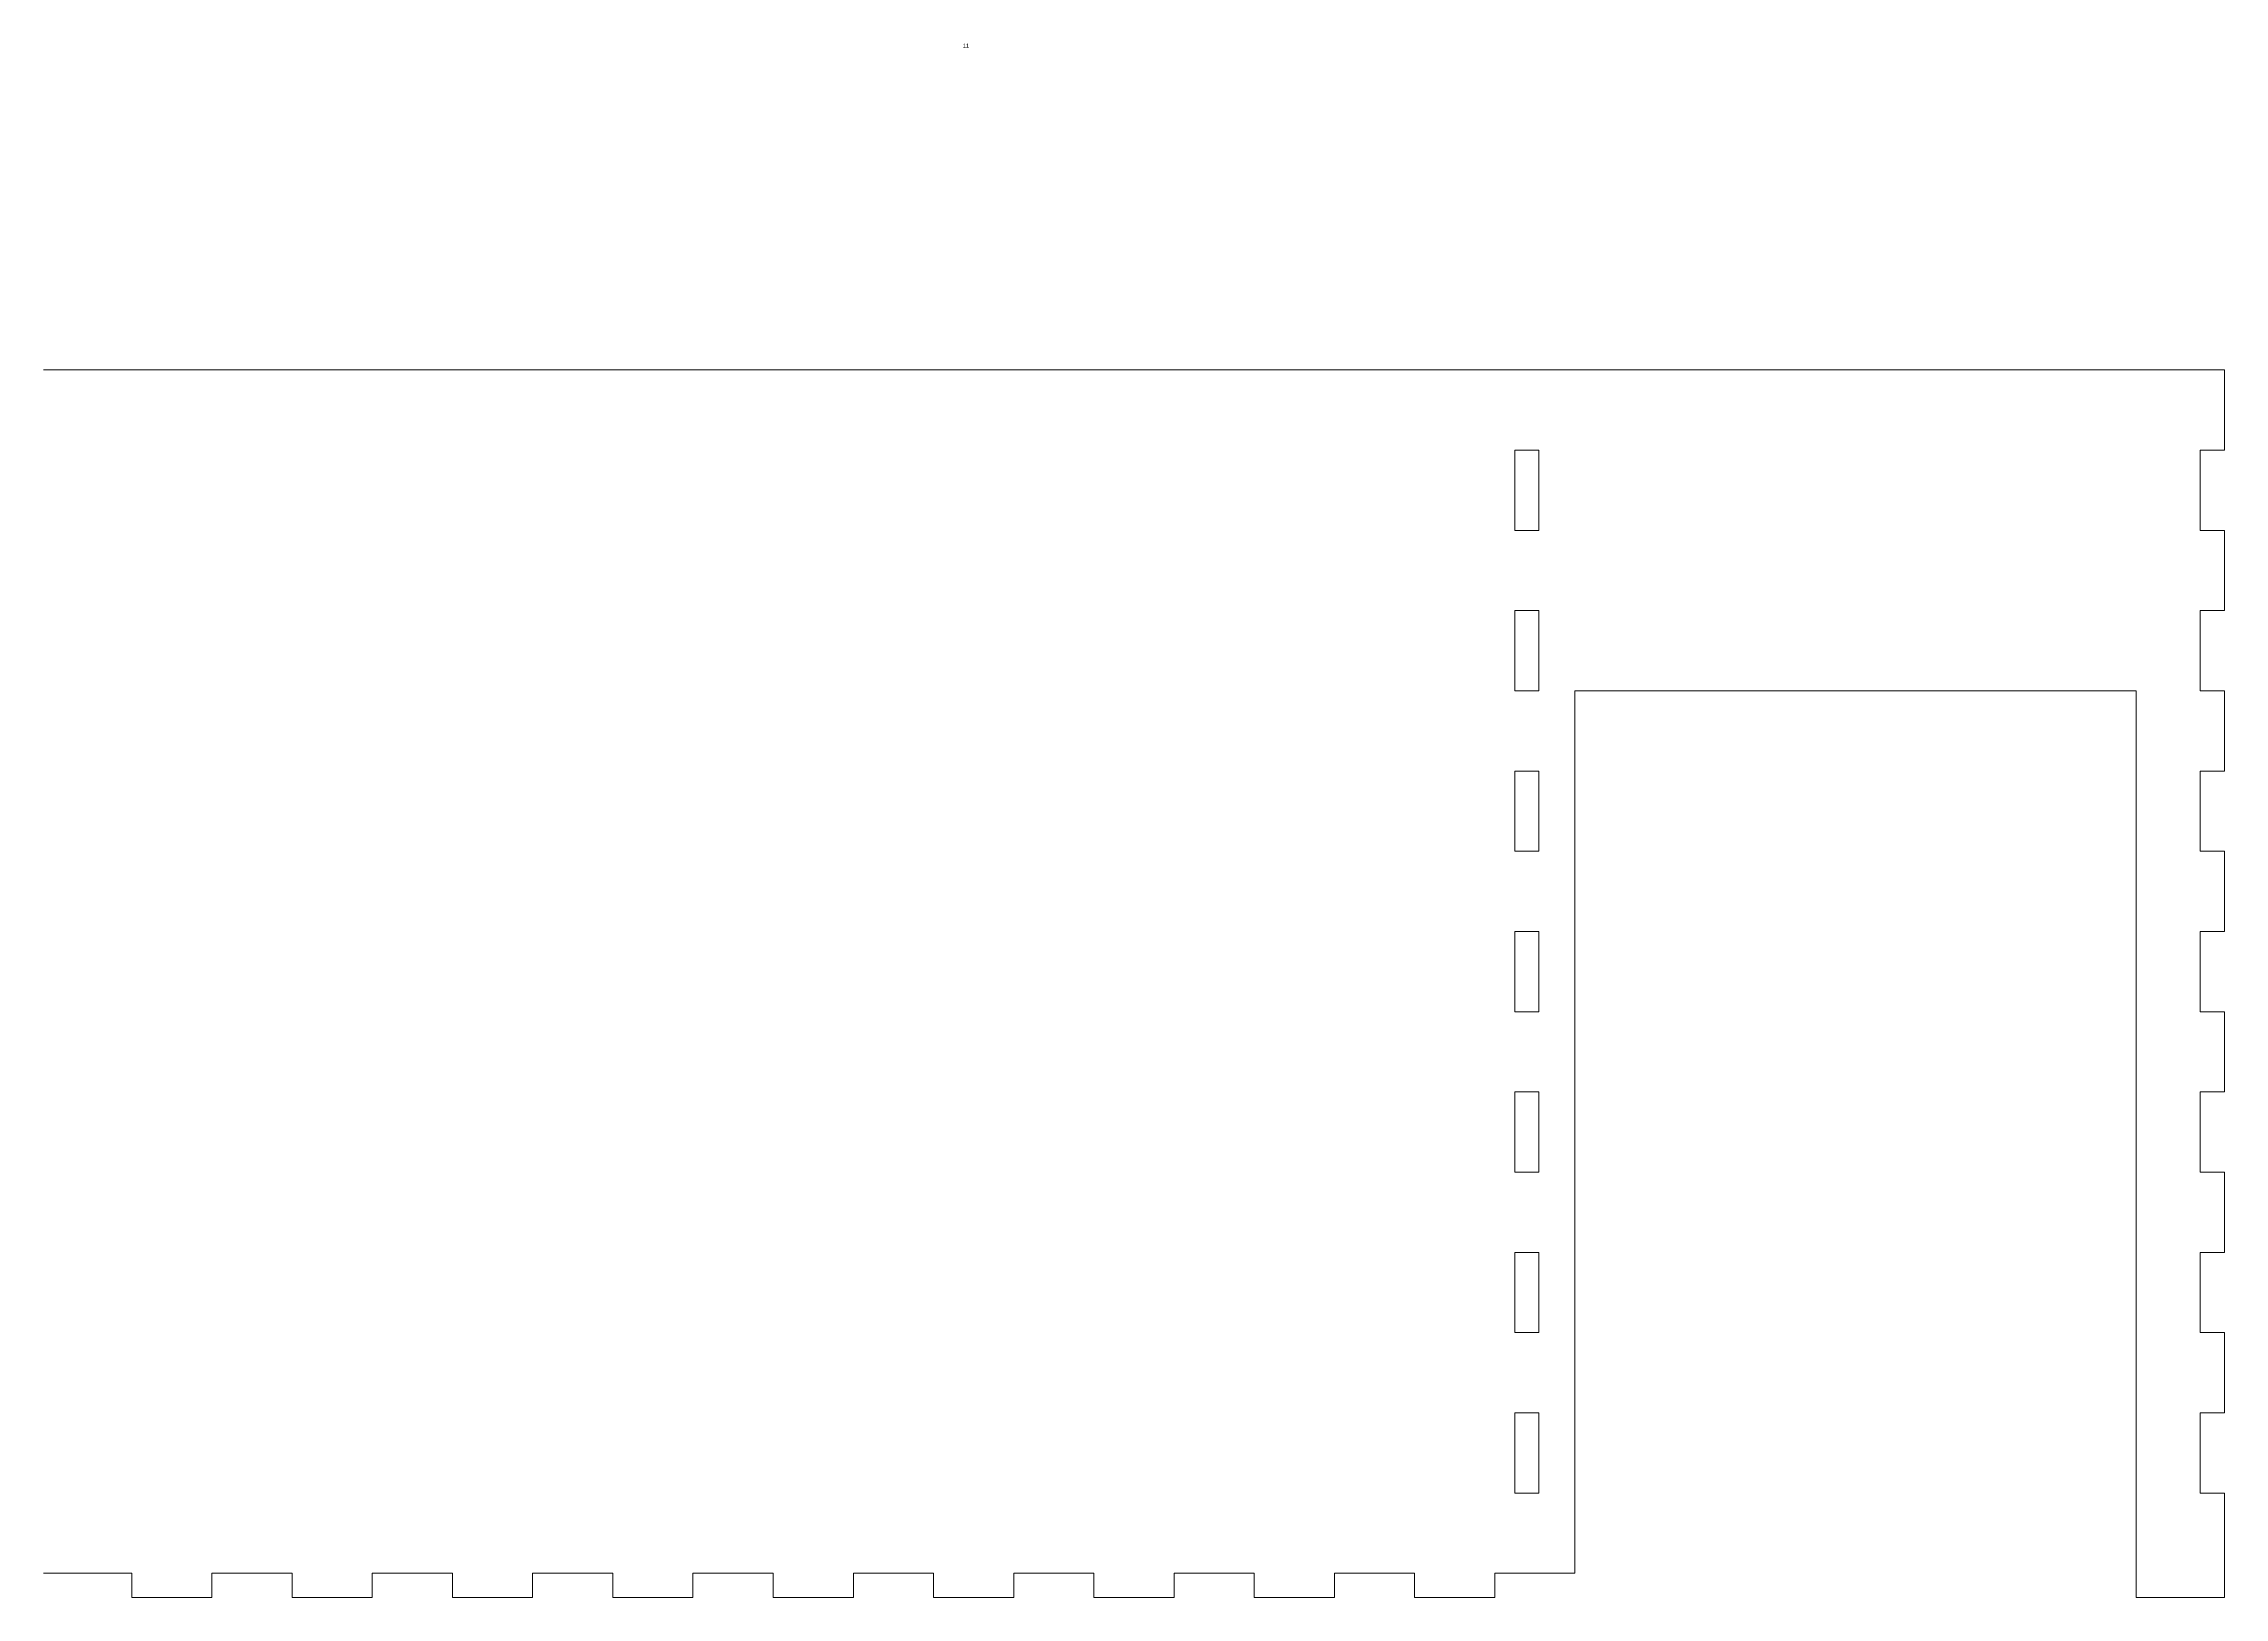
# Model space of a CAD drawing. Header units: millimetres. Extents: x -15307 to -8200, y 7864 to 9694.
# Drawn here: x -10440.6 to -10168.6, y 8051.4 to 8245.1 of the extents above; entities that cross this region are included whole.
import ezdxf

# ---------------------------------------------------------------- set-up
doc = ezdxf.new("R2010")
doc.units = ezdxf.units.MM
doc.layers.add('A-DETL-THIN', color=151, linetype='Continuous', lineweight=9)
doc.layers.add('G-ANNO-TEXT', color=231, linetype='Continuous', lineweight=9)
doc.styles.add('Arial', font='arial.ttf', dxfattribs={"height": 0.491766})

msp = doc.modelspace()

# ---------------------------------------------------------------- linework, layer by layer
at = {"layer": 'A-DETL-THIN'}
for p, q in [((-10168.64, 8204.42), (-10440.64, 8204.42)), ((-10168.64, 8204.42), (-10168.64, 8194.42)), ((-10168.64, 8194.42), (-10168.64, 8204.42)), ((-10254.14, 8194.42), (-10257.14, 8194.42)), ((-10257.14, 8194.42), (-10257.14, 8184.42)), ((-10254.14, 8194.42), (-10254.14, 8184.42)), ((-10168.64, 8194.42), (-10171.64, 8194.42)), ((-10171.64, 8194.42), (-10171.64, 8184.42)), ((-10254.14, 8184.42), (-10257.14, 8184.42)), ((-10168.64, 8184.42), (-10171.64, 8184.42)), ((-10168.64, 8174.42), (-10168.64, 8184.42)), ((-10254.14, 8174.42), (-10257.14, 8174.42)), ((-10257.14, 8174.42), (-10257.14, 8164.42)), ((-10254.14, 8174.42), (-10254.14, 8164.42)), ((-10168.64, 8174.42), (-10171.64, 8174.42)), ((-10171.64, 8174.42), (-10171.64, 8164.42)), ((-10254.14, 8164.42), (-10257.14, 8164.42)), ((-10249.64, 8164.42), (-10249.64, 8054.42)), ((-10249.64, 8164.42), (-10179.64, 8164.42)), ((-10179.64, 8164.42), (-10179.64, 8051.42)), ((-10168.64, 8164.42), (-10171.64, 8164.42)), ((-10168.64, 8154.42), (-10168.64, 8164.42)), ((-10254.14, 8154.42), (-10257.14, 8154.42)), ((-10257.14, 8154.42), (-10257.14, 8144.42)), ((-10254.14, 8154.42), (-10254.14, 8144.42)), ((-10168.64, 8154.42), (-10171.64, 8154.42)), ((-10171.64, 8154.42), (-10171.64, 8144.42)), ((-10254.14, 8144.42), (-10257.14, 8144.42)), ((-10168.64, 8144.42), (-10171.64, 8144.42)), ((-10168.64, 8134.42), (-10168.64, 8144.42)), ((-10254.14, 8134.42), (-10257.14, 8134.42)), ((-10257.14, 8134.42), (-10257.14, 8124.42)), ((-10254.14, 8134.42), (-10254.14, 8124.42)), ((-10168.64, 8134.42), (-10171.64, 8134.42)), ((-10171.64, 8134.42), (-10171.64, 8124.42)), ((-10254.14, 8124.42), (-10257.14, 8124.42)), ((-10168.64, 8124.42), (-10171.64, 8124.42)), ((-10168.64, 8114.42), (-10168.64, 8124.42)), ((-10254.14, 8114.42), (-10257.14, 8114.42)), ((-10257.14, 8114.42), (-10257.14, 8104.42)), ((-10254.14, 8114.42), (-10254.14, 8104.42)), ((-10168.64, 8114.42), (-10171.64, 8114.42)), ((-10171.64, 8114.42), (-10171.64, 8104.42)), ((-10254.14, 8104.42), (-10257.14, 8104.42)), ((-10168.64, 8104.42), (-10171.64, 8104.42)), ((-10168.64, 8094.42), (-10168.64, 8104.42)), ((-10254.14, 8094.42), (-10257.14, 8094.42)), ((-10257.14, 8094.42), (-10257.14, 8084.42)), ((-10254.14, 8094.42), (-10254.14, 8084.42)), ((-10168.64, 8094.42), (-10171.64, 8094.42)), ((-10171.64, 8094.42), (-10171.64, 8084.42)), ((-10254.14, 8084.42), (-10257.14, 8084.42)), ((-10168.64, 8084.42), (-10171.64, 8084.42)), ((-10168.64, 8074.42), (-10168.64, 8084.42)), ((-10254.14, 8074.42), (-10257.14, 8074.42)), ((-10257.14, 8074.42), (-10257.14, 8064.42)), ((-10254.14, 8074.42), (-10254.14, 8064.42)), ((-10168.64, 8074.42), (-10171.64, 8074.42)), ((-10171.64, 8074.42), (-10171.64, 8064.42)), ((-10254.14, 8064.42), (-10257.14, 8064.42)), ((-10168.64, 8064.42), (-10171.64, 8064.42)), ((-10168.64, 8051.42), (-10168.64, 8064.42)), ((-10429.64, 8054.42), (-10440.64, 8054.42)), ((-10429.64, 8054.42), (-10429.64, 8051.42)), ((-10419.64, 8054.42), (-10409.64, 8054.42)), ((-10419.64, 8054.42), (-10419.64, 8051.42)), ((-10409.64, 8054.42), (-10409.64, 8051.42)), ((-10399.64, 8054.42), (-10389.64, 8054.42)), ((-10399.64, 8054.42), (-10399.64, 8051.42)), ((-10389.64, 8054.42), (-10389.64, 8051.42)), ((-10379.64, 8054.42), (-10379.64, 8051.42)), ((-10379.64, 8054.42), (-10369.64, 8054.42)), ((-10369.64, 8054.42), (-10369.64, 8051.42)), ((-10359.64, 8054.42), (-10359.64, 8051.42)), ((-10359.64, 8054.42), (-10349.64, 8054.42)), ((-10349.64, 8054.42), (-10349.64, 8051.42)), ((-10339.64, 8054.42), (-10339.64, 8051.42)), ((-10339.64, 8054.42), (-10329.64, 8054.42)), ((-10329.64, 8054.42), (-10329.64, 8051.42)), ((-10319.64, 8054.42), (-10319.64, 8051.42)), ((-10319.64, 8054.42), (-10309.64, 8054.42)), ((-10309.64, 8054.42), (-10309.64, 8051.42)), ((-10299.64, 8054.42), (-10299.64, 8051.42)), ((-10299.64, 8054.42), (-10289.64, 8054.42)), ((-10289.64, 8054.42), (-10289.64, 8051.42)), ((-10279.64, 8054.42), (-10279.64, 8051.42)), ((-10279.64, 8054.42), (-10269.64, 8054.42)), ((-10269.64, 8054.42), (-10269.64, 8051.42)), ((-10249.64, 8054.42), (-10259.64, 8054.42)), ((-10259.64, 8054.42), (-10259.64, 8051.42)), ((-10259.64, 8054.42), (-10249.64, 8054.42)), ((-10419.64, 8051.42), (-10429.64, 8051.42)), ((-10399.64, 8051.42), (-10409.64, 8051.42)), ((-10379.64, 8051.42), (-10389.64, 8051.42)), ((-10359.64, 8051.42), (-10369.64, 8051.42)), ((-10339.64, 8051.42), (-10349.64, 8051.42)), ((-10319.64, 8051.42), (-10329.64, 8051.42)), ((-10299.64, 8051.42), (-10309.64, 8051.42)), ((-10279.64, 8051.42), (-10289.64, 8051.42)), ((-10259.64, 8051.42), (-10269.64, 8051.42)), ((-10179.64, 8051.42), (-10168.64, 8051.42))]:
    msp.add_line(p, q, dxfattribs=at)

# ---------------------------------------------------------------- texts
at = {"layer": 'G-ANNO-TEXT', "color": 7, "insert": (-10325.97, 8245.1), "char_height": 0.492, "width": 0.912, "attachment_point": 1, "line_spacing_factor": 0.938532, "style": 'Arial'}
msp.add_mtext('11', dxfattribs=at)

doc.saveas('drawing.dxf')
